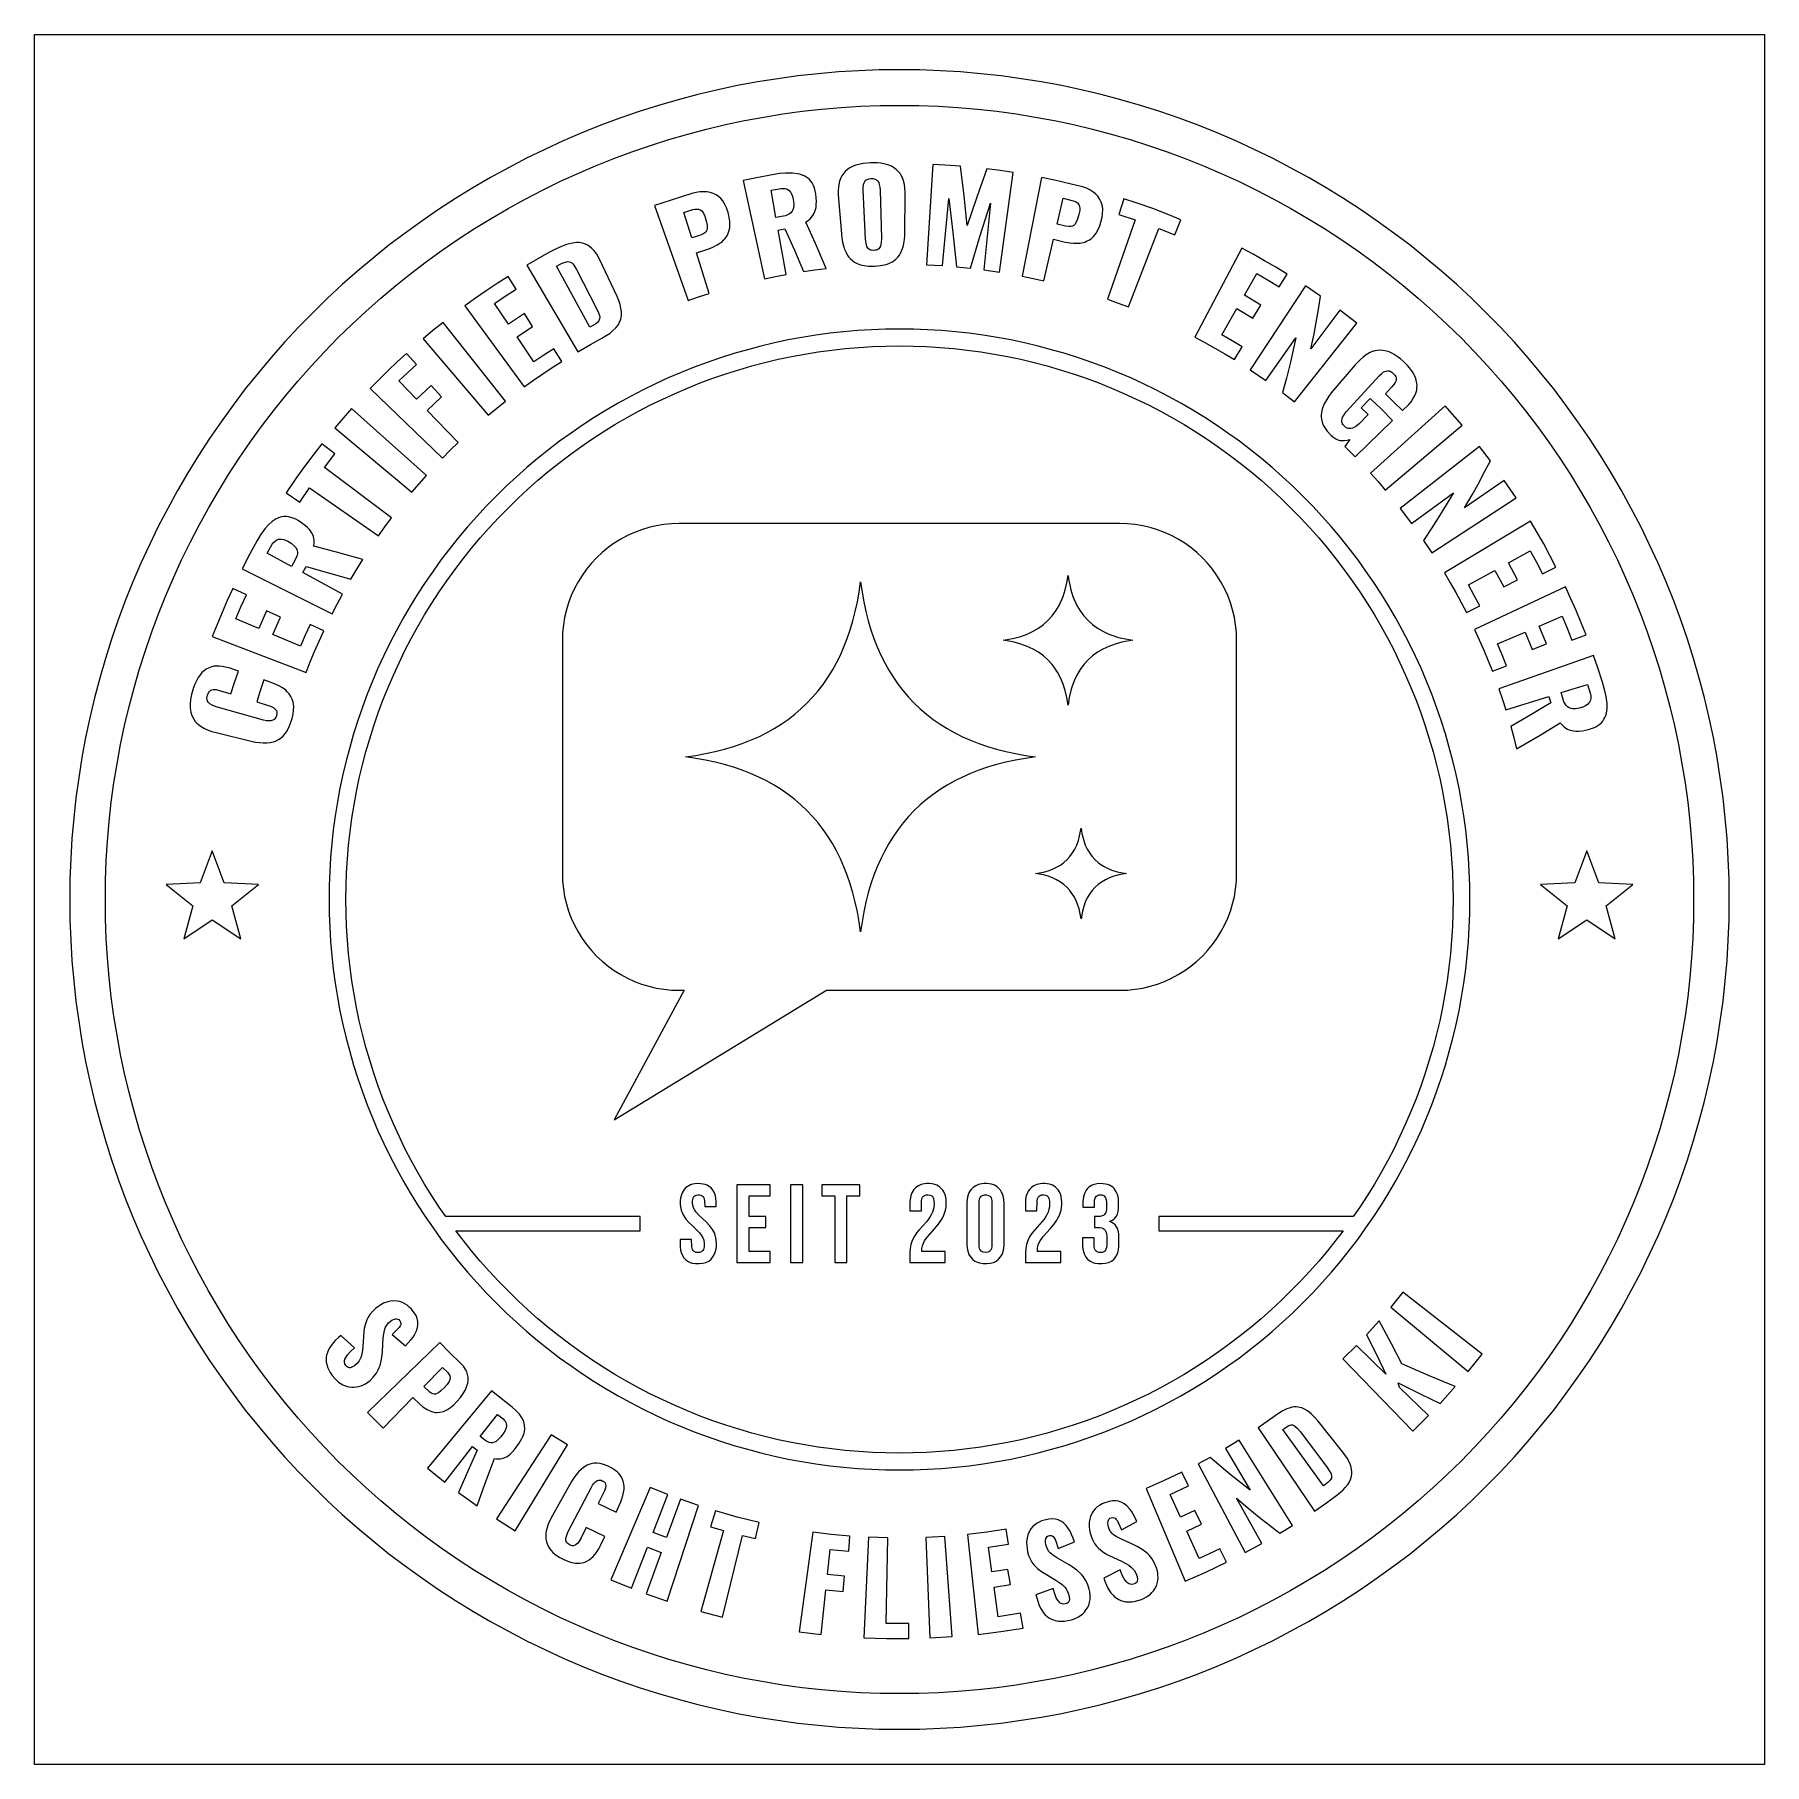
# Model space of a CAD drawing. Header units: millimetres. Extents: x 0 to 272, y 0 to 272.
import ezdxf

# ---------------------------------------------------------------- set-up
doc = ezdxf.new("R2010")
doc.units = ezdxf.units.MM

msp = doc.modelspace()

# ---------------------------------------------------------------- linework, layer by layer
at = {"layer": 'ENTGITTERRAHMEN'}
msp.add_lwpolyline([(0.5, 271.5), (271.5, 271.5), (271.5, 0.5), (0.5, 0.5)], close=True, dxfattribs=at)
at = {"layer": 'MOTIV'}
for points in [[(259.439, 176.779), (258.401, 179.796), (257.289, 182.786), (256.104, 185.749), (254.847, 188.681), (253.519, 191.582), (252.119, 194.449), (250.65, 197.282), (249.111, 200.077), (247.505, 202.833), (245.831, 205.55), (244.091, 208.224), (242.286, 210.855), (240.417, 213.441), (238.485, 215.98), (236.491, 218.471), (234.437, 220.912), (232.324, 223.303), (230.152, 225.64), (227.924, 227.924), (225.64, 230.152), (223.303, 232.324), (220.912, 234.437), (218.471, 236.491), (215.98, 238.485), (213.441, 240.417), (210.855, 242.286), (208.224, 244.091), (205.55, 245.831), (202.833, 247.505), (200.077, 249.111), (197.282, 250.65), (194.449, 252.119), (191.582, 253.519), (188.681, 254.847), (185.749, 256.104), (182.786, 257.289), (179.796, 258.401), (176.779, 259.439), (173.737, 260.402), (170.673, 261.291), (167.587, 262.104), (164.483, 262.841), (161.362, 263.502), (158.225, 264.086), (155.075, 264.593), (151.913, 265.022), (148.742, 265.374), (145.563, 265.648), (142.379, 265.843), (139.19, 265.961), (136, 266), (132.81, 265.961), (129.621, 265.843), (126.437, 265.648), (123.258, 265.374), (120.087, 265.022), (116.925, 264.593), (113.775, 264.086), (110.638, 263.502), (107.517, 262.841), (104.413, 262.104), (101.327, 261.291), (98.263, 260.402), (95.221, 259.439), (92.204, 258.401), (89.214, 257.289), (86.251, 256.104), (83.319, 254.847), (80.418, 253.519), (77.551, 252.119), (74.718, 250.65), (71.923, 249.111), (69.167, 247.505), (66.45, 245.831), (63.776, 244.091), (61.145, 242.286), (58.559, 240.417), (56.02, 238.485), (53.529, 236.491), (51.088, 234.437), (48.697, 232.324), (46.36, 230.152), (44.076, 227.924), (41.848, 225.64), (39.676, 223.303), (37.563, 220.912), (35.509, 218.471), (33.515, 215.98), (31.583, 213.441), (29.714, 210.855), (27.909, 208.224), (26.169, 205.55), (24.495, 202.833), (22.889, 200.077), (21.35, 197.282), (19.881, 194.449), (18.481, 191.582), (17.153, 188.681), (15.896, 185.749), (14.711, 182.786), (13.599, 179.796), (12.561, 176.779), (11.598, 173.737), (10.709, 170.673), (9.896, 167.587), (9.159, 164.483), (8.498, 161.362), (7.914, 158.225), (7.407, 155.075), (6.978, 151.913), (6.626, 148.742), (6.352, 145.563), (6.157, 142.379), (6.039, 139.19), (6, 136), (6.039, 132.81), (6.157, 129.621), (6.352, 126.437), (6.626, 123.258), (6.978, 120.087), (7.407, 116.925), (7.914, 113.775), (8.498, 110.638), (9.159, 107.517), (9.896, 104.413), (10.709, 101.327), (11.598, 98.263), (12.561, 95.221), (13.599, 92.204), (14.711, 89.214), (15.896, 86.251), (17.153, 83.319), (18.481, 80.418), (19.881, 77.551), (21.35, 74.718), (22.889, 71.923), (24.495, 69.167), (26.169, 66.45), (27.909, 63.776), (29.714, 61.145), (31.583, 58.559), (33.515, 56.02), (35.509, 53.529), (37.563, 51.088), (39.676, 48.697), (41.848, 46.36), (44.076, 44.076), (46.36, 41.848), (48.697, 39.676), (51.088, 37.563), (53.529, 35.509), (56.02, 33.515), (58.559, 31.583), (61.145, 29.714), (63.776, 27.909), (66.45, 26.169), (69.167, 24.495), (71.923, 22.889), (74.718, 21.35), (77.551, 19.881), (80.418, 18.481), (83.319, 17.153), (86.251, 15.896), (89.214, 14.711), (92.204, 13.599), (95.221, 12.561), (98.263, 11.598), (101.327, 10.709), (104.413, 9.896), (107.517, 9.159), (110.638, 8.498), (113.775, 7.914), (116.925, 7.407), (120.087, 6.978), (123.258, 6.626), (126.437, 6.352), (129.621, 6.157), (132.81, 6.039), (136, 6), (139.19, 6.039), (142.379, 6.157), (145.563, 6.352), (148.742, 6.626), (151.913, 6.978), (155.075, 7.407), (158.225, 7.914), (161.362, 8.498), (164.483, 9.159), (167.587, 9.896), (170.673, 10.709), (173.737, 11.598), (176.779, 12.561), (179.796, 13.599), (182.786, 14.711), (185.749, 15.896), (188.681, 17.153), (191.582, 18.481), (194.449, 19.881), (197.282, 21.35), (200.077, 22.889), (202.833, 24.495), (205.55, 26.169), (208.224, 27.909), (210.855, 29.714), (213.441, 31.583), (215.98, 33.515), (218.471, 35.509), (220.912, 37.563), (223.303, 39.676), (225.64, 41.848), (227.924, 44.076), (230.152, 46.36), (232.324, 48.697), (234.437, 51.088), (236.491, 53.529), (238.485, 56.02), (240.417, 58.559), (242.286, 61.145), (244.091, 63.776), (245.831, 66.45), (247.505, 69.167), (249.111, 71.923), (250.65, 74.718), (252.119, 77.551), (253.519, 80.418), (254.847, 83.319), (256.104, 86.251), (257.289, 89.214), (258.401, 92.204), (259.439, 95.221), (260.402, 98.263), (261.291, 101.327), (262.104, 104.413), (262.841, 107.517), (263.502, 110.638), (264.086, 113.775), (264.593, 116.925), (265.022, 120.087), (265.374, 123.258), (265.648, 126.437), (265.843, 129.621), (265.961, 132.81), (266, 136), (265.961, 139.19), (265.843, 142.379), (265.648, 145.563), (265.374, 148.742), (265.022, 151.913), (264.593, 155.075), (264.086, 158.225), (263.502, 161.362), (262.841, 164.483), (262.104, 167.587), (261.291, 170.673), (260.402, 173.737)], [(254.135, 96.974), (253.141, 94.086), (252.077, 91.224), (250.944, 88.389), (249.741, 85.582), (248.469, 82.806), (247.13, 80.062), (245.723, 77.352), (244.251, 74.677), (242.714, 72.038), (241.112, 69.439), (239.447, 66.879), (237.719, 64.361), (235.93, 61.887), (234.081, 59.457), (232.173, 57.073), (230.207, 54.736), (228.185, 52.449), (226.107, 50.211), (223.974, 48.026), (221.789, 45.893), (219.551, 43.815), (217.264, 41.793), (214.927, 39.827), (212.543, 37.919), (210.113, 36.07), (207.639, 34.281), (205.121, 32.553), (202.561, 30.888), (199.962, 29.286), (197.323, 27.749), (194.648, 26.277), (191.938, 24.87), (189.194, 23.531), (186.418, 22.259), (183.611, 21.056), (180.776, 19.923), (177.914, 18.859), (175.026, 17.865), (172.115, 16.943), (169.183, 16.093), (166.23, 15.314), (163.259, 14.609), (160.272, 13.977), (157.27, 13.418), (154.255, 12.933), (151.23, 12.522), (148.195, 12.185), (145.152, 11.923), (142.105, 11.736), (139.053, 11.623), (136, 11.586), (132.947, 11.623), (129.895, 11.736), (126.848, 11.923), (123.805, 12.185), (120.77, 12.522), (117.745, 12.933), (114.73, 13.418), (111.728, 13.977), (108.741, 14.609), (105.77, 15.314), (102.817, 16.093), (99.885, 16.943), (96.974, 17.865), (94.086, 18.859), (91.224, 19.923), (88.389, 21.056), (85.582, 22.259), (82.806, 23.531), (80.062, 24.87), (77.352, 26.277), (74.677, 27.749), (72.038, 29.286), (69.439, 30.888), (66.879, 32.553), (64.361, 34.281), (61.887, 36.07), (59.457, 37.919), (57.073, 39.827), (54.736, 41.793), (52.449, 43.815), (50.211, 45.893), (48.026, 48.026), (45.893, 50.211), (43.815, 52.449), (41.793, 54.736), (39.827, 57.073), (37.919, 59.457), (36.07, 61.887), (34.281, 64.361), (32.553, 66.879), (30.888, 69.439), (29.286, 72.038), (27.749, 74.677), (26.277, 77.352), (24.87, 80.062), (23.531, 82.806), (22.259, 85.582), (21.056, 88.389), (19.923, 91.224), (18.859, 94.086), (17.865, 96.974), (16.943, 99.885), (16.093, 102.817), (15.314, 105.77), (14.609, 108.741), (13.977, 111.728), (13.418, 114.73), (12.933, 117.745), (12.522, 120.77), (12.185, 123.805), (11.923, 126.848), (11.736, 129.895), (11.623, 132.947), (11.586, 136), (11.623, 139.053), (11.736, 142.105), (11.923, 145.152), (12.185, 148.195), (12.522, 151.23), (12.933, 154.255), (13.418, 157.27), (13.977, 160.272), (14.609, 163.259), (15.314, 166.23), (16.093, 169.183), (16.943, 172.115), (17.865, 175.026), (18.859, 177.914), (19.923, 180.776), (21.056, 183.611), (22.259, 186.418), (23.531, 189.194), (24.87, 191.938), (26.277, 194.648), (27.749, 197.323), (29.286, 199.962), (30.888, 202.561), (32.553, 205.121), (34.281, 207.639), (36.07, 210.113), (37.919, 212.543), (39.827, 214.927), (41.793, 217.264), (43.815, 219.551), (45.893, 221.789), (48.026, 223.974), (50.211, 226.107), (52.449, 228.185), (54.736, 230.207), (57.073, 232.173), (59.457, 234.081), (61.887, 235.93), (64.361, 237.719), (66.879, 239.447), (69.439, 241.112), (72.038, 242.714), (74.677, 244.251), (77.352, 245.723), (80.062, 247.13), (82.806, 248.469), (85.582, 249.741), (88.389, 250.944), (91.224, 252.077), (94.086, 253.141), (96.974, 254.135), (99.885, 255.057), (102.817, 255.907), (105.77, 256.686), (108.741, 257.391), (111.728, 258.023), (114.73, 258.582), (117.745, 259.067), (120.77, 259.478), (123.805, 259.815), (126.848, 260.077), (129.895, 260.264), (132.947, 260.377), (136, 260.414), (139.053, 260.377), (142.105, 260.264), (145.152, 260.077), (148.195, 259.815), (151.23, 259.478), (154.255, 259.067), (157.27, 258.582), (160.272, 258.023), (163.259, 257.391), (166.23, 256.686), (169.183, 255.907), (172.115, 255.057), (175.026, 254.135), (177.914, 253.141), (180.776, 252.077), (183.611, 250.944), (186.418, 249.741), (189.194, 248.469), (191.938, 247.13), (194.648, 245.723), (197.323, 244.251), (199.962, 242.714), (202.561, 241.112), (205.121, 239.447), (207.639, 237.719), (210.113, 235.93), (212.543, 234.081), (214.927, 232.173), (217.264, 230.207), (219.551, 228.185), (221.789, 226.107), (223.974, 223.974), (226.107, 221.789), (228.185, 219.551), (230.207, 217.264), (232.173, 214.927), (234.081, 212.543), (235.93, 210.113), (237.719, 207.639), (239.447, 205.121), (241.112, 202.561), (242.714, 199.962), (244.251, 197.323), (245.723, 194.648), (247.13, 191.938), (248.469, 189.194), (249.741, 186.418), (250.944, 183.611), (252.077, 180.776), (253.141, 177.914), (254.135, 175.026), (255.057, 172.115), (255.907, 169.183), (256.686, 166.23), (257.391, 163.259), (258.023, 160.272), (258.582, 157.27), (259.067, 154.255), (259.478, 151.23), (259.815, 148.195), (260.077, 145.152), (260.264, 142.105), (260.377, 139.053), (260.414, 136), (260.377, 132.947), (260.264, 129.895), (260.077, 126.848), (259.815, 123.805), (259.478, 120.77), (259.067, 117.745), (258.582, 114.73), (258.023, 111.728), (257.391, 108.741), (256.686, 105.77), (255.907, 102.817), (255.057, 99.885)], [(118.264, 233.938), (117.007, 240.88), (118.052, 241.064), (119.529, 237.734), (120.947, 234.386), (122.727, 234.642), (124.511, 234.866), (122.836, 238.794), (121.327, 242.14), (121.74, 242.425), (122.007, 242.651), (122.237, 242.889), (122.431, 243.139), (122.59, 243.401), (122.759, 243.775), (122.853, 244.073), (122.92, 244.386), (122.968, 244.828), (122.98, 245.424), (122.955, 245.936), (122.884, 246.571), (122.752, 247.211), (122.63, 247.595), (122.482, 247.945), (122.307, 248.261), (122.105, 248.542), (121.876, 248.789), (121.622, 249.006), (121.346, 249.197), (121.049, 249.361), (120.729, 249.499), (120.388, 249.611), (120.025, 249.696), (119.236, 249.788), (118.146, 249.794), (117.194, 249.713), (115.816, 249.493), (113.35, 249.026), (111.507, 248.641), (114.852, 233.259), (116.555, 233.613)], [(135.172, 236.105), (135.434, 236.318), (135.781, 236.678), (135.984, 236.944), (136.163, 237.233), (136.387, 237.707), (136.565, 238.227), (136.702, 238.787), (136.799, 239.389), (136.854, 240.032), (136.909, 246.79), (136.861, 247.438), (136.766, 248.041), (136.622, 248.601), (136.5, 248.949), (136.273, 249.433), (136.086, 249.728), (135.752, 250.129), (135.494, 250.368), (135.052, 250.685), (134.721, 250.868), (134.164, 251.095), (133.747, 251.212), (133.056, 251.337), (132.55, 251.386), (131.435, 251.397), (130.336, 251.298), (129.841, 251.21), (129.168, 251.032), (128.766, 250.882), (128.234, 250.612), (127.922, 250.404), (127.51, 250.054), (127.273, 249.795), (126.973, 249.369), (126.811, 249.06), (126.623, 248.56), (126.528, 248.203), (126.429, 247.635), (126.382, 247.025), (126.384, 246.375), (126.971, 239.643), (127.076, 239.006), (127.22, 238.414), (127.401, 237.866), (127.619, 237.362), (127.879, 236.907), (128.08, 236.633), (128.301, 236.383), (128.674, 236.052), (128.949, 235.86), (129.245, 235.691), (129.736, 235.485), (130.098, 235.38), (130.488, 235.301), (131.125, 235.229), (132.075, 235.22), (133.031, 235.304), (133.667, 235.426), (134.054, 235.536), (134.41, 235.669), (134.888, 235.914)], [(146.123, 246.233), (145.544, 250.878), (143.081, 251.056), (141.231, 251.155), (140.245, 235.441), (142.748, 235.302), (143.721, 245.813), (144.372, 240.473), (144.918, 235.131), (147.103, 234.91), (148.643, 240.003), (150.276, 245.076), (149.206, 234.651), (151.648, 234.294), (153.811, 249.889), (151.752, 250.192), (149.687, 250.458), (148.113, 246.032), (146.623, 241.587)], [(106.176, 230.958), (104.173, 237.336), (105.968, 237.891), (106.66, 238.155), (107.446, 238.544), (107.876, 238.809), (108.141, 239.003), (108.493, 239.327), (108.699, 239.566), (109.041, 240.098), (109.236, 240.546), (109.332, 240.872), (109.394, 241.226), (109.422, 241.608), (109.401, 242.232), (109.303, 242.919), (109.142, 243.611), (108.893, 244.352), (108.582, 245.004), (108.305, 245.434), (107.993, 245.812), (107.642, 246.135), (107.254, 246.402), (106.828, 246.612), (106.364, 246.764), (105.861, 246.857), (105.32, 246.886), (104.739, 246.852), (104.119, 246.752), (103.462, 246.586), (100.214, 245.578), (97.637, 244.703), (102.876, 229.858), (104.521, 230.422)], [(118.092, 247.37), (118.409, 247.272), (118.67, 247.112), (118.942, 246.81), (119.155, 246.425), (119.312, 245.957), (119.418, 245.358), (119.443, 244.818), (119.392, 244.343), (119.308, 244.062), (119.175, 243.813), (118.995, 243.594), (118.765, 243.407), (118.472, 243.251), (118.115, 243.127), (116.65, 242.85), (115.874, 247.134), (117.439, 247.394), (117.719, 247.405)], [(130.894, 238.325), (130.82, 238.547), (130.76, 238.85), (130.691, 239.476), (130.3, 247.112), (130.305, 247.564), (130.356, 247.993), (130.44, 248.27), (130.545, 248.467), (130.725, 248.68), (130.918, 248.812), (131.228, 248.915), (131.532, 248.95), (131.858, 248.94), (132.193, 248.862), (132.401, 248.746), (132.597, 248.548), (132.742, 248.309), (132.838, 248.032), (132.916, 247.604), (132.95, 247.15), (133.158, 239.574), (133.134, 238.944), (133.091, 238.636), (133.01, 238.356), (132.882, 238.114), (132.745, 237.949), (132.615, 237.849), (132.397, 237.752), (132.201, 237.708), (131.899, 237.685), (131.618, 237.707), (131.438, 237.753), (131.286, 237.825), (131.16, 237.923), (130.995, 238.13)], [(160.146, 239.436), (161.974, 239), (162.704, 238.875), (163.234, 238.824), (163.749, 238.809), (164.248, 238.833), (164.569, 238.879), (165.029, 238.999), (165.322, 239.113), (165.742, 239.337), (166.009, 239.521), (166.387, 239.856), (166.62, 240.129), (166.839, 240.443), (167.042, 240.798), (167.319, 241.409), (167.56, 242.112), (167.748, 242.888), (167.824, 243.441), (167.836, 244.138), (167.779, 244.631), (167.609, 245.247), (167.411, 245.674), (167.244, 245.942), (167.05, 246.197), (166.707, 246.554), (166.3, 246.878), (165.826, 247.167), (165.286, 247.421), (164.68, 247.637), (162.918, 248.086), (160.265, 248.691), (158.267, 249.102), (155.226, 233.657), (156.929, 233.306), (158.627, 232.925)], [(104.198, 244.157), (104.5, 244.13), (104.751, 244.043), (105.012, 243.871), (105.218, 243.635), (105.491, 243.069), (105.722, 242.338), (105.858, 241.65), (105.881, 241.358), (105.865, 241.097), (105.822, 240.917), (105.751, 240.752), (105.652, 240.6), (105.525, 240.463), (105.165, 240.223), (104.662, 240.028), (103.445, 239.654), (102.193, 243.641), (103.646, 244.08), (103.937, 244.137)], [(164.211, 244.576), (164.252, 244.262), (164.228, 243.92), (164.118, 243.311), (163.912, 242.601), (163.696, 242.091), (163.475, 241.765), (163.292, 241.606), (163.081, 241.493), (162.836, 241.428), (162.548, 241.413), (162.032, 241.483), (160.699, 241.802), (161.649, 245.871), (163.221, 245.479), (163.564, 245.336), (163.884, 245.118), (164.089, 244.862)], [(170.375, 243.318), (172.921, 242.469), (168.61, 230.037), (170.258, 229.45), (171.895, 228.833), (176.64, 241.105), (179.111, 240.116), (180.1, 242.504), (178.208, 243.268), (175.665, 244.234), (173.1, 245.14), (171.163, 245.779)], [(90.052, 224.339), (90.654, 224.749), (91.004, 225.023), (91.581, 225.575), (91.909, 225.998), (92.159, 226.441), (92.332, 226.905), (92.405, 227.227), (92.443, 227.558), (92.437, 228.076), (92.363, 228.626), (92.226, 229.212), (92.024, 229.833), (91.758, 230.49), (89.016, 236.328), (88.559, 237.101), (88.195, 237.593), (87.811, 238.009), (87.407, 238.349), (87.116, 238.532), (86.807, 238.679), (86.478, 238.79), (86.131, 238.865), (85.764, 238.904), (85.379, 238.905), (84.761, 238.837), (84.313, 238.742), (83.836, 238.607), (83.068, 238.328), (82.237, 237.956), (81.068, 237.343), (79.338, 236.386), (77.624, 235.399), (85.596, 221.825), (87.592, 222.966), (89.357, 223.929)], [(84.274, 235.926), (84.44, 235.873), (84.641, 235.756), (84.821, 235.584), (84.995, 235.361), (85.399, 234.684), (88.529, 228.579), (88.833, 227.922), (88.981, 227.5), (89.028, 227.246), (89.009, 226.948), (88.902, 226.672), (88.739, 226.458), (88.419, 226.19), (88.07, 225.972), (87.479, 225.653), (82.29, 235.242), (82.923, 235.581), (83.327, 235.768), (83.829, 235.925), (84.034, 235.947)], [(193.207, 236.076), (191.42, 237.077), (189.615, 238.046), (182.294, 224.11), (183.86, 223.269), (185.412, 222.4), (186.947, 221.503), (188.467, 220.58), (189.707, 222.578), (188.117, 223.544), (186.51, 224.481), (188.842, 228.565), (191.37, 227.076), (192.622, 229.135), (190.037, 230.658), (191.973, 234.051), (193.735, 233.024), (195.478, 231.965), (196.727, 233.981), (194.976, 235.044)], [(71.252, 231.371), (69.567, 230.205), (67.904, 229.01), (77.203, 216.308), (78.648, 217.346), (80.11, 218.358), (81.59, 219.343), (83.088, 220.302), (81.838, 222.294), (80.271, 221.29), (78.724, 220.259), (76.08, 224.148), (78.529, 225.765), (77.229, 227.794), (74.725, 226.141), (72.529, 229.372), (74.225, 230.503), (75.942, 231.603), (74.681, 233.611), (72.956, 232.506)], [(199.627, 232.123), (190.938, 218.996), (193.392, 217.318), (198.099, 223.987), (197.179, 219.959), (196.606, 217.679), (195.997, 215.415), (197.857, 213.976), (207.64, 226.309), (205.001, 228.341), (200.464, 222.269), (200.942, 224.609), (201.276, 226.375), (201.688, 228.743), (201.972, 230.529)], [(220.864, 164.035), (220.151, 166.11), (219.386, 168.166), (218.572, 170.202), (217.707, 172.218), (216.794, 174.213), (215.832, 176.184), (214.822, 178.131), (213.764, 180.053), (212.659, 181.948), (211.509, 183.815), (210.313, 185.654), (209.072, 187.463), (207.787, 189.241), (206.458, 190.986), (205.088, 192.699), (203.676, 194.377), (202.223, 196.021), (200.73, 197.628), (199.198, 199.198), (197.628, 200.73), (196.021, 202.223), (194.377, 203.676), (192.699, 205.088), (190.986, 206.458), (189.241, 207.787), (187.463, 209.072), (185.654, 210.313), (183.815, 211.509), (181.948, 212.659), (180.053, 213.764), (178.131, 214.822), (176.184, 215.832), (174.213, 216.794), (172.218, 217.707), (170.202, 218.572), (168.166, 219.386), (166.11, 220.151), (164.035, 220.864), (161.944, 221.527), (159.837, 222.137), (157.716, 222.697), (155.582, 223.203), (153.436, 223.658), (151.28, 224.059), (149.114, 224.408), (146.94, 224.703), (144.76, 224.945), (142.575, 225.133), (140.385, 225.267), (138.193, 225.348), (136, 225.375), (133.807, 225.348), (131.615, 225.267), (129.425, 225.133), (127.24, 224.945), (125.06, 224.703), (122.886, 224.408), (120.72, 224.059), (118.564, 223.658), (116.418, 223.203), (114.284, 222.697), (112.163, 222.137), (110.056, 221.527), (107.965, 220.864), (105.89, 220.151), (103.834, 219.386), (101.798, 218.572), (99.782, 217.707), (97.787, 216.794), (95.816, 215.832), (93.869, 214.822), (91.947, 213.764), (90.052, 212.659), (88.185, 211.509), (86.346, 210.313), (84.537, 209.072), (82.759, 207.787), (81.014, 206.458), (79.301, 205.088), (77.623, 203.676), (75.979, 202.223), (74.372, 200.73), (72.802, 199.198), (71.27, 197.628), (69.777, 196.021), (68.324, 194.377), (66.912, 192.699), (65.542, 190.986), (64.213, 189.241), (62.928, 187.463), (61.687, 185.654), (60.491, 183.815), (59.341, 181.948), (58.236, 180.053), (57.178, 178.131), (56.168, 176.184), (55.206, 174.213), (54.293, 172.218), (53.428, 170.202), (52.614, 168.166), (51.849, 166.11), (51.136, 164.035), (50.473, 161.944), (49.863, 159.837), (49.303, 157.716), (48.797, 155.582), (48.342, 153.436), (47.941, 151.28), (47.592, 149.114), (47.297, 146.94), (47.055, 144.76), (46.867, 142.575), (46.733, 140.385), (46.652, 138.193), (46.625, 136), (46.652, 133.807), (46.733, 131.615), (46.867, 129.425), (47.055, 127.24), (47.297, 125.06), (47.592, 122.886), (47.941, 120.72), (48.342, 118.564), (48.797, 116.418), (49.303, 114.284), (49.863, 112.163), (50.473, 110.056), (51.136, 107.965), (51.849, 105.89), (52.614, 103.834), (53.428, 101.798), (54.293, 99.782), (55.206, 97.787), (56.168, 95.816), (57.178, 93.869), (58.236, 91.947), (59.341, 90.052), (60.491, 88.185), (61.687, 86.346), (62.928, 84.537), (64.213, 82.759), (65.542, 81.014), (66.912, 79.301), (68.324, 77.623), (69.777, 75.979), (71.27, 74.372), (72.802, 72.802), (74.372, 71.27), (75.979, 69.777), (77.623, 68.324), (79.301, 66.912), (81.014, 65.542), (82.759, 64.213), (84.537, 62.928), (86.346, 61.687), (88.185, 60.491), (90.052, 59.341), (91.947, 58.236), (93.869, 57.178), (95.816, 56.168), (97.787, 55.206), (99.782, 54.293), (101.798, 53.428), (103.834, 52.614), (105.89, 51.849), (107.965, 51.136), (110.056, 50.473), (112.163, 49.863), (114.284, 49.303), (116.418, 48.797), (118.564, 48.342), (120.72, 47.941), (122.886, 47.592), (125.06, 47.297), (127.24, 47.055), (129.425, 46.867), (131.615, 46.733), (133.807, 46.652), (136, 46.625), (138.193, 46.652), (140.385, 46.733), (142.575, 46.867), (144.76, 47.055), (146.94, 47.297), (149.114, 47.592), (151.28, 47.941), (153.436, 48.342), (155.582, 48.797), (157.716, 49.303), (159.837, 49.863), (161.944, 50.473), (164.035, 51.136), (166.11, 51.849), (168.166, 52.614), (170.202, 53.428), (172.218, 54.293), (174.213, 55.206), (176.184, 56.168), (178.131, 57.178), (180.053, 58.236), (181.948, 59.341), (183.815, 60.491), (185.654, 61.687), (187.463, 62.928), (189.241, 64.213), (190.986, 65.542), (192.699, 66.912), (194.377, 68.324), (196.021, 69.777), (197.628, 71.27), (199.198, 72.802), (200.73, 74.372), (202.223, 75.979), (203.676, 77.623), (205.088, 79.301), (206.458, 81.014), (207.787, 82.759), (209.072, 84.537), (210.313, 86.346), (211.509, 88.185), (212.659, 90.052), (213.764, 91.947), (214.822, 93.869), (215.832, 95.816), (216.794, 97.787), (217.707, 99.782), (218.572, 101.798), (219.386, 103.834), (220.151, 105.89), (220.864, 107.965), (221.527, 110.056), (222.137, 112.163), (222.697, 114.284), (223.203, 116.418), (223.658, 118.564), (224.059, 120.72), (224.408, 122.886), (224.703, 125.06), (224.945, 127.24), (225.133, 129.425), (225.267, 131.615), (225.348, 133.807), (225.375, 136), (225.348, 138.193), (225.267, 140.385), (225.133, 142.575), (224.945, 144.76), (224.703, 146.94), (224.408, 149.114), (224.059, 151.28), (223.658, 153.436), (223.203, 155.582), (222.697, 157.716), (222.137, 159.837), (221.527, 161.944)], [(62.914, 225.143), (61.368, 223.852), (71.56, 211.855), (72.895, 212.969), (74.25, 214.06), (64.483, 226.406)], [(58.527, 97.003), (57.593, 98.916), (56.707, 100.852), (55.868, 102.808), (55.077, 104.785), (54.336, 106.78), (53.643, 108.793), (53, 110.822), (52.407, 112.867), (51.865, 114.925), (51.373, 116.996), (50.932, 119.079), (50.543, 121.172), (50.204, 123.273), (49.918, 125.383), (49.683, 127.499), (49.501, 129.619), (49.37, 131.744), (49.292, 133.871), (49.266, 136), (49.292, 138.129), (49.37, 140.256), (49.501, 142.381), (49.683, 144.501), (49.918, 146.617), (50.204, 148.727), (50.543, 150.828), (50.932, 152.921), (51.373, 155.004), (51.865, 157.075), (52.407, 159.133), (53, 161.178), (53.643, 163.207), (54.336, 165.22), (55.077, 167.215), (55.868, 169.192), (56.707, 171.148), (57.593, 173.084), (58.527, 174.997), (59.507, 176.886), (60.534, 178.751), (61.605, 180.59), (62.722, 182.403), (63.883, 184.187), (65.087, 185.942), (66.334, 187.668), (67.623, 189.362), (68.953, 191.024), (70.324, 192.653), (71.734, 194.247), (73.183, 195.807), (74.67, 197.33), (76.193, 198.817), (77.753, 200.266), (79.347, 201.676), (80.976, 203.047), (82.638, 204.377), (84.332, 205.666), (86.058, 206.913), (87.813, 208.117), (89.597, 209.278), (91.41, 210.395), (93.249, 211.466), (95.114, 212.493), (97.003, 213.473), (98.916, 214.407), (100.852, 215.293), (102.808, 216.132), (104.785, 216.923), (106.78, 217.664), (108.793, 218.357), (110.822, 219), (112.867, 219.593), (114.925, 220.135), (116.996, 220.627), (119.079, 221.068), (121.172, 221.457), (123.273, 221.796), (125.383, 222.082), (127.499, 222.317), (129.619, 222.499), (131.744, 222.63), (133.871, 222.708), (136, 222.734), (138.129, 222.708), (140.256, 222.63), (142.381, 222.499), (144.501, 222.317), (146.617, 222.082), (148.727, 221.796), (150.828, 221.457), (152.921, 221.068), (155.004, 220.627), (157.075, 220.135), (159.133, 219.593), (161.178, 219), (163.207, 218.357), (165.22, 217.664), (167.215, 216.923), (169.192, 216.132), (171.148, 215.293), (173.084, 214.407), (174.997, 213.473), (176.886, 212.493), (178.751, 211.466), (180.59, 210.395), (182.403, 209.278), (184.187, 208.117), (185.942, 206.913), (187.668, 205.666), (189.362, 204.377), (191.024, 203.047), (192.653, 201.676), (194.247, 200.266), (195.807, 198.817), (197.33, 197.33), (198.817, 195.807), (200.266, 194.247), (201.676, 192.653), (203.047, 191.024), (204.377, 189.362), (205.666, 187.668), (206.913, 185.942), (208.117, 184.187), (209.278, 182.403), (210.395, 180.59), (211.466, 178.751), (212.493, 176.886), (213.473, 174.997), (214.407, 173.084), (215.293, 171.148), (216.132, 169.192), (216.923, 167.215), (217.664, 165.22), (218.357, 163.207), (219, 161.178), (219.593, 159.133), (220.135, 157.075), (220.627, 155.004), (221.068, 152.921), (221.457, 150.828), (221.796, 148.727), (222.082, 146.617), (222.317, 144.501), (222.499, 142.381), (222.63, 140.256), (222.708, 138.129), (222.734, 136), (222.708, 133.871), (222.63, 131.744), (222.499, 129.619), (222.317, 127.499), (222.082, 125.383), (221.796, 123.273), (221.457, 121.172), (221.068, 119.079), (220.627, 116.996), (220.135, 114.925), (219.593, 112.867), (219, 110.822), (218.357, 108.793), (217.664, 106.78), (216.923, 104.785), (216.132, 102.808), (215.293, 100.852), (214.407, 98.916), (213.473, 97.003), (212.493, 95.114), (211.466, 93.249), (210.395, 91.41), (209.278, 89.597), (208.117, 87.813), (207.094, 86.322), (176.625, 86.336), (176.625, 84.102), (205.49, 84.102), (204.377, 82.638), (203.047, 80.976), (201.676, 79.347), (200.266, 77.753), (198.817, 76.193), (197.33, 74.67), (195.807, 73.183), (194.247, 71.734), (192.653, 70.324), (191.024, 68.953), (189.362, 67.623), (187.668, 66.334), (185.942, 65.087), (184.187, 63.883), (182.403, 62.722), (180.59, 61.605), (178.751, 60.534), (176.886, 59.507), (174.997, 58.527), (173.084, 57.593), (171.148, 56.707), (169.192, 55.868), (167.215, 55.077), (165.22, 54.336), (163.207, 53.643), (161.178, 53), (159.133, 52.407), (157.075, 51.865), (155.004, 51.373), (152.921, 50.932), (150.828, 50.543), (148.727, 50.204), (146.617, 49.918), (144.501, 49.683), (142.381, 49.501), (140.256, 49.37), (138.129, 49.292), (136, 49.266), (133.871, 49.292), (131.744, 49.37), (129.619, 49.501), (127.499, 49.683), (125.383, 49.918), (123.273, 50.204), (121.172, 50.543), (119.079, 50.932), (116.996, 51.373), (114.925, 51.865), (112.867, 52.407), (110.822, 53), (108.793, 53.643), (106.78, 54.336), (104.785, 55.077), (102.808, 55.868), (100.852, 56.707), (98.916, 57.593), (97.003, 58.527), (95.114, 59.507), (93.249, 60.534), (91.41, 61.605), (89.597, 62.722), (87.813, 63.883), (86.058, 65.087), (84.332, 66.334), (82.638, 67.623), (80.976, 68.953), (79.347, 70.324), (77.753, 71.734), (76.193, 73.183), (74.67, 74.67), (73.183, 76.193), (71.734, 77.753), (70.324, 79.347), (68.953, 80.976), (67.623, 82.638), (66.51, 84.102), (95.375, 84.102), (95.375, 86.336), (64.906, 86.336), (63.883, 87.813), (62.722, 89.597), (61.605, 91.41), (60.534, 93.249), (59.507, 95.114)], [(55.866, 218.864), (54.462, 217.483), (53.081, 216.078), (64.405, 205.142), (65.624, 206.383), (66.865, 207.602), (62.005, 212.635), (64.266, 214.755), (62.63, 216.551), (60.318, 214.383), (57.564, 217.235), (58.931, 218.533), (60.319, 219.808), (58.743, 221.553), (57.293, 220.221)], [(205.318, 207.888), (205.732, 207.887), (206.137, 207.943), (206.534, 208.058), (205.762, 206.992), (207.379, 205.365), (213.232, 211.054), (211.498, 212.799), (209.724, 214.503), (208.327, 213.016), (209.417, 211.977), (208.029, 210.544), (207.758, 210.304), (207.417, 210.057), (207.182, 209.924), (206.946, 209.83), (206.709, 209.778), (206.471, 209.766), (206.293, 209.794), (206.117, 209.857), (205.942, 209.955), (205.709, 210.142), (205.516, 210.354), (205.411, 210.517), (205.34, 210.684), (205.302, 210.854), (205.3, 211.084), (205.339, 211.316), (205.418, 211.549), (205.537, 211.784), (205.763, 212.13), (206.035, 212.468), (211.15, 218.048), (211.542, 218.412), (211.85, 218.642), (212.178, 218.788), (212.467, 218.84), (212.709, 218.818), (212.896, 218.751), (213.152, 218.596), (213.412, 218.369), (213.617, 218.133), (213.751, 217.903), (213.814, 217.68), (213.814, 217.463), (213.786, 217.303), (213.712, 217.092), (213.449, 216.677), (213.102, 216.262), (212.116, 215.233), (213.459, 213.921), (214.778, 212.587), (215.774, 213.568), (216.135, 213.991), (216.442, 214.424), (216.694, 214.866), (216.891, 215.319), (217.024, 215.785), (217.072, 216.103), (217.082, 216.593), (217.018, 217.098), (216.88, 217.618), (216.741, 217.972), (216.451, 218.518), (216.204, 218.891), (215.913, 219.271), (215.578, 219.657), (214.993, 220.246), (214.563, 220.628), (214.139, 220.964), (213.515, 221.382), (213.108, 221.602), (212.708, 221.777), (212.316, 221.907), (211.743, 222.019), (211.37, 222.047), (210.824, 222.019), (210.468, 221.953), (209.949, 221.787), (209.613, 221.63), (209.117, 221.337), (208.629, 220.982), (208.15, 220.567), (207.834, 220.257), (207.366, 219.742), (203.65, 215.368), (203.261, 214.844), (202.924, 214.322), (202.553, 213.63), (202.333, 213.115), (202.18, 212.605), (202.116, 212.268), (202.083, 211.935), (202.081, 211.604), (202.11, 211.275), (202.21, 210.787), (202.393, 210.304), (202.662, 209.825), (203.016, 209.348), (203.622, 208.714), (204.05, 208.363), (204.369, 208.163), (204.686, 208.018), (205.003, 207.928)], [(47.517, 209.884), (59.601, 199.794), (60.727, 201.119), (61.877, 202.424), (50.153, 212.93), (48.822, 211.418)], [(221.485, 213.332), (209.811, 202.771), (210.967, 201.471), (212.099, 200.151), (224.136, 210.297)], [(39.921, 199.692), (42.075, 198.264), (43.585, 200.484), (54.375, 192.955), (55.389, 194.38), (56.427, 195.788), (45.908, 203.691), (47.532, 205.801), (45.503, 207.402), (44.253, 205.789), (42.632, 203.605), (41.45, 201.942)], [(227.727, 203.1), (228.563, 204.703), (226.845, 206.959), (214.438, 197.269), (216.234, 194.899), (222.814, 199.729), (220.663, 196.201), (219.396, 194.221), (218.1, 192.267), (219.407, 190.312), (232.598, 198.902), (230.741, 201.667), (224.511, 197.349), (225.708, 199.417), (226.585, 200.985)], [(42.525, 187.216), (43.04, 188.144), (46.558, 187.198), (50.052, 186.194), (50.973, 187.738), (51.921, 189.266), (47.815, 190.435), (44.264, 191.368), (44.303, 191.867), (44.294, 192.217), (44.254, 192.546), (44.182, 192.854), (44.078, 193.143), (43.894, 193.509), (43.722, 193.769), (43.52, 194.018), (43.207, 194.333), (42.751, 194.718), (42.337, 195.021), (41.799, 195.365), (41.409, 195.575), (41.03, 195.743), (40.66, 195.87), (40.3, 195.953), (39.949, 195.995), (39.608, 195.993), (39.276, 195.95), (38.951, 195.873), (38.632, 195.762), (38.321, 195.617), (38.016, 195.439), (37.718, 195.227), (37.144, 194.703), (36.587, 194.067), (35.91, 193.126), (35.386, 192.257), (34.185, 190.053), (33.033, 187.824), (47.094, 180.747), (47.89, 182.294), (48.712, 183.826)], [(236.92, 191.706), (235.914, 193.491), (234.877, 195.257), (221.374, 187.164), (222.274, 185.631), (223.147, 184.082), (223.992, 182.517), (224.809, 180.938), (226.908, 181.999), (226.053, 183.651), (225.168, 185.287), (229.284, 187.563), (230.668, 184.975), (232.808, 186.082), (231.393, 188.728), (234.812, 190.618), (235.782, 188.825), (236.72, 187.014), (238.835, 188.085), (237.894, 189.904)], [(38.439, 192.327), (38.728, 192.43), (39.133, 192.451), (39.567, 192.375), (40.149, 192.144), (40.718, 191.803), (41.178, 191.42), (41.381, 191.19), (41.499, 191.007), (41.587, 190.814), (41.645, 190.611), (41.672, 190.397), (41.668, 190.172), (41.627, 189.931), (41.549, 189.673), (41.284, 189.105), (40.77, 188.178), (36.952, 190.27), (37.734, 191.65), (37.901, 191.875), (38.164, 192.143)], [(87.724, 188.679), (86.965, 187.754), (86.268, 186.782), (85.637, 185.766), (85.073, 184.711), (84.579, 183.621), (84.158, 182.501), (83.81, 181.357), (83.539, 180.191), (83.344, 179.011), (83.227, 177.821), (83.188, 176.625), (83.188, 140.062), (83.227, 138.867), (83.344, 137.676), (83.539, 136.496), (83.81, 135.331), (84.158, 134.186), (84.579, 133.067), (85.073, 131.977), (85.637, 130.922), (86.268, 129.906), (86.965, 128.934), (87.724, 128.009), (88.542, 127.136), (89.415, 126.318), (90.34, 125.559), (91.312, 124.862), (92.328, 124.23), (93.383, 123.667), (94.473, 123.173), (95.592, 122.751), (96.737, 122.404), (97.902, 122.133), (99.083, 121.938), (100.273, 121.82), (101.469, 121.781), (102.25, 121.781), (91.312, 101.469), (124.551, 121.781), (170.531, 121.781), (171.727, 121.82), (172.917, 121.938), (174.098, 122.133), (175.263, 122.404), (176.408, 122.751), (177.527, 123.173), (178.617, 123.667), (179.672, 124.23), (180.688, 124.862), (181.66, 125.559), (182.585, 126.318), (183.458, 127.136), (184.276, 128.009), (185.035, 128.934), (185.732, 129.906), (186.363, 130.922), (186.927, 131.977), (187.421, 133.067), (187.842, 134.186), (188.19, 135.331), (188.461, 136.496), (188.656, 137.676), (188.773, 138.867), (188.812, 140.062), (188.812, 176.625), (188.773, 177.821), (188.656, 179.011), (188.461, 180.191), (188.19, 181.357), (187.842, 182.501), (187.421, 183.621), (186.927, 184.711), (186.363, 185.766), (185.732, 186.782), (185.035, 187.754), (184.276, 188.679), (183.458, 189.552), (182.585, 190.37), (181.66, 191.128), (180.688, 191.825), (179.672, 192.457), (178.617, 193.021), (177.527, 193.515), (176.408, 193.936), (175.263, 194.283), (174.098, 194.555), (172.917, 194.75), (171.727, 194.867), (170.531, 194.906), (101.469, 194.906), (100.273, 194.867), (99.083, 194.75), (97.902, 194.555), (96.737, 194.283), (95.592, 193.936), (94.473, 193.515), (93.383, 193.021), (92.328, 192.457), (91.312, 191.825), (90.34, 191.128), (89.415, 190.37), (88.542, 189.552)], [(29.866, 180.983), (29.083, 179.09), (28.334, 177.183), (43.038, 171.559), (43.688, 173.214), (44.367, 174.858), (45.076, 176.488), (45.814, 178.106), (43.683, 179.101), (42.912, 177.409), (42.171, 175.702), (37.84, 177.535), (39.02, 180.222), (36.828, 181.221), (35.62, 178.474), (32.023, 179.996), (32.834, 181.867), (33.68, 183.723), (31.531, 184.725), (30.682, 182.861)], [(135.034, 170.784), (135.783, 169.705), (136.579, 168.673), (137.422, 167.688), (138.313, 166.75), (139.251, 165.86), (140.235, 165.017), (141.267, 164.22), (142.346, 163.471), (143.473, 162.769), (144.646, 162.115), (145.867, 161.507), (147.134, 160.947), (148.449, 160.433), (149.811, 159.967), (151.22, 159.548), (152.676, 159.176), (154.18, 158.852), (155.73, 158.574), (157.328, 158.344), (155.73, 158.113), (154.18, 157.836), (152.676, 157.511), (151.22, 157.139), (149.811, 156.72), (148.449, 156.254), (147.134, 155.741), (145.867, 155.18), (144.646, 154.573), (143.473, 153.918), (142.346, 153.216), (141.267, 152.467), (140.235, 151.671), (139.251, 150.828), (138.313, 149.937), (137.422, 148.999), (136.579, 148.015), (135.783, 146.983), (135.034, 145.904), (134.332, 144.777), (133.677, 143.604), (133.07, 142.383), (132.509, 141.116), (131.996, 139.801), (131.53, 138.439), (131.111, 137.03), (130.739, 135.574), (130.414, 134.07), (130.137, 132.52), (129.906, 130.922), (129.676, 132.52), (129.398, 134.07), (129.074, 135.574), (128.702, 137.03), (128.283, 138.439), (127.817, 139.801), (127.303, 141.116), (126.743, 142.383), (126.135, 143.604), (125.481, 144.777), (124.779, 145.904), (124.03, 146.983), (123.233, 148.015), (122.39, 148.999), (121.5, 149.937), (120.562, 150.828), (119.577, 151.671), (118.545, 152.467), (117.466, 153.216), (116.34, 153.918), (115.167, 154.573), (113.946, 155.18), (112.678, 155.741), (111.363, 156.254), (110.001, 156.72), (108.592, 157.139), (107.136, 157.511), (105.633, 157.836), (104.082, 158.113), (102.484, 158.344), (104.082, 158.574), (105.633, 158.852), (107.136, 159.176), (108.592, 159.548), (110.001, 159.967), (111.363, 160.433), (112.678, 160.947), (113.946, 161.507), (115.167, 162.115), (116.34, 162.769), (117.466, 163.471), (118.545, 164.22), (119.577, 165.017), (120.562, 165.86), (121.5, 166.75), (122.39, 167.688), (123.233, 168.673), (124.03, 169.705), (124.779, 170.784), (125.481, 171.91), (126.135, 173.083), (126.743, 174.304), (127.303, 175.572), (127.817, 176.887), (128.283, 178.249), (128.702, 179.658), (129.074, 181.114), (129.398, 182.617), (129.676, 184.168), (129.906, 185.766), (130.137, 184.168), (130.414, 182.617), (130.739, 181.114), (131.111, 179.658), (131.53, 178.249), (131.996, 176.887), (132.509, 175.572), (133.07, 174.304), (133.677, 173.083), (134.332, 171.91)], [(165.52, 179.739), (166.232, 179.096), (166.614, 178.802), (167.014, 178.524), (167.865, 178.022), (168.787, 177.589), (169.274, 177.399), (170.3, 177.071), (170.84, 176.933), (171.971, 176.71), (172.562, 176.625), (171.396, 176.437), (170.84, 176.317), (169.778, 176.024), (168.787, 175.661), (167.865, 175.228), (167.014, 174.726), (166.232, 174.154), (165.52, 173.511), (164.878, 172.799), (164.305, 172.018), (163.803, 171.166), (163.37, 170.244), (163.008, 169.253), (162.852, 168.731), (162.594, 167.635), (162.406, 166.469), (162.218, 167.635), (161.96, 168.731), (161.632, 169.757), (161.235, 170.714), (160.767, 171.6), (160.23, 172.417), (159.935, 172.799), (159.293, 173.511), (158.581, 174.154), (157.799, 174.726), (156.947, 175.228), (156.026, 175.661), (155.034, 176.024), (153.973, 176.317), (153.416, 176.437), (152.25, 176.625), (152.842, 176.71), (153.973, 176.933), (155.034, 177.226), (156.026, 177.589), (156.947, 178.022), (157.799, 178.524), (158.581, 179.096), (159.293, 179.739), (159.935, 180.451), (160.507, 181.232), (161.01, 182.084), (161.442, 183.006), (161.632, 183.493), (161.96, 184.519), (162.218, 185.615), (162.406, 186.781), (162.492, 186.19), (162.715, 185.058), (162.852, 184.519), (163.18, 183.493), (163.37, 183.006), (163.803, 182.084), (164.305, 181.232), (164.583, 180.833), (164.878, 180.451)], [(242.02, 181.252), (241.199, 183.129), (240.345, 184.99), (226.095, 178.3), (226.837, 176.684), (227.549, 175.054), (228.232, 173.412), (228.886, 171.759), (231.08, 172.604), (230.396, 174.333), (229.681, 176.05), (234.005, 177.899), (235.122, 175.185), (237.363, 176.071), (236.221, 178.846), (239.813, 180.382), (240.598, 178.5), (241.348, 176.604), (243.561, 177.456), (242.807, 179.361)], [(237.729, 167.809), (238.041, 166.794), (234.919, 164.917), (231.772, 163.096), (232.246, 161.362), (232.688, 159.619), (236.379, 161.766), (239.514, 163.677), (239.847, 163.303), (240.104, 163.066), (240.369, 162.866), (240.641, 162.705), (240.921, 162.579), (241.312, 162.458), (241.62, 162.401), (241.939, 162.374), (242.383, 162.381), (242.977, 162.442), (243.482, 162.531), (244.103, 162.68), (244.721, 162.89), (245.087, 163.058), (245.416, 163.248), (245.708, 163.461), (245.962, 163.696), (246.179, 163.954), (246.363, 164.233), (246.518, 164.53), (246.645, 164.846), (246.742, 165.18), (246.811, 165.532), (246.85, 165.903), (246.844, 166.697), (246.715, 167.779), (246.517, 168.714), (246.128, 170.055), (245.361, 172.444), (244.751, 174.225), (229.9, 169.005), (230.462, 167.359), (230.996, 165.703)], [(40.85, 167.387), (40.65, 167.814), (40.397, 168.205), (40.088, 168.56), (39.851, 168.776), (39.321, 169.168), (38.882, 169.432), (38.068, 169.813), (36.429, 170.388), (35.856, 168.682), (35.312, 166.966), (36.954, 166.461), (37.449, 166.283), (37.963, 166.036), (38.26, 165.782), (38.382, 165.609), (38.453, 165.405), (38.465, 165.164), (38.418, 164.886), (38.327, 164.613), (38.207, 164.393), (38.057, 164.224), (37.83, 164.081), (37.514, 163.988), (37.217, 163.972), (36.829, 164.013), (36.347, 164.112), (28.945, 166.199), (28.325, 166.431), (27.95, 166.644), (27.741, 166.848), (27.584, 167.096), (27.516, 167.333), (27.509, 167.608), (27.586, 168.003), (27.737, 168.385), (27.889, 168.609), (28.116, 168.788), (28.268, 168.85), (28.482, 168.897), (28.709, 168.905), (28.948, 168.874), (29.631, 168.712), (31.262, 168.211), (31.828, 169.996), (32.424, 171.771), (30.958, 172.275), (30.425, 172.422), (29.906, 172.519), (29.4, 172.566), (28.907, 172.562), (28.586, 172.53), (28.121, 172.424), (27.823, 172.313), (27.392, 172.086), (27.116, 171.894), (26.722, 171.545), (26.471, 171.266), (26.119, 170.768), (25.9, 170.382), (25.595, 169.723), (25.409, 169.231), (25.089, 168.14), (24.936, 167.356), (24.867, 166.633), (24.88, 165.971), (24.974, 165.372), (25.141, 164.831), (25.375, 164.342), (25.674, 163.905), (25.909, 163.643), (26.173, 163.404), (26.62, 163.085), (27.12, 162.802), (27.671, 162.553), (28.274, 162.338), (28.928, 162.156), (34.441, 160.809), (35.091, 160.671), (35.713, 160.582), (36.307, 160.541), (36.874, 160.546), (37.412, 160.6), (37.919, 160.714), (38.239, 160.827), (38.691, 161.049), (38.975, 161.233), (39.375, 161.562), (39.623, 161.821), (39.962, 162.274), (40.168, 162.621), (40.447, 163.207), (40.613, 163.642), (40.832, 164.351), (40.988, 165.031), (41.074, 165.659), (41.089, 166.234), (41.058, 166.589), (40.995, 166.922)], [(244.245, 167.207), (244.119, 166.928), (243.853, 166.621), (243.497, 166.362), (243.052, 166.149), (242.47, 165.969), (241.938, 165.877), (241.46, 165.87), (241.171, 165.919), (240.908, 166.019), (240.668, 166.171), (240.453, 166.376), (240.263, 166.647), (240.095, 166.986), (239.64, 168.406), (243.795, 169.705), (244.246, 168.185), (244.292, 167.909), (244.303, 167.534)], [(166.617, 142.242), (167.115, 141.792), (167.383, 141.586), (167.955, 141.21), (168.259, 141.04), (168.904, 140.737), (169.245, 140.604), (169.963, 140.375), (170.341, 140.278), (171.547, 140.062), (170.341, 139.847), (169.598, 139.642), (168.904, 139.388), (168.259, 139.085), (167.663, 138.733), (167.115, 138.333), (166.617, 137.883), (166.167, 137.385), (165.767, 136.837), (165.415, 136.241), (165.112, 135.596), (164.858, 134.902), (164.653, 134.159), (164.438, 132.953), (164.306, 133.769), (164.125, 134.537), (163.896, 135.255), (163.617, 135.925), (163.29, 136.545), (162.914, 137.117), (162.708, 137.385), (162.258, 137.883), (161.76, 138.333), (161.212, 138.733), (160.616, 139.085), (159.971, 139.388), (159.277, 139.642), (158.534, 139.847), (157.328, 140.062), (158.534, 140.278), (159.277, 140.483), (159.971, 140.737), (160.616, 141.04), (161.212, 141.392), (161.76, 141.792), (162.258, 142.242), (162.708, 142.74), (163.108, 143.288), (163.46, 143.884), (163.763, 144.529), (164.017, 145.223), (164.222, 145.966), (164.438, 147.172), (164.569, 146.356), (164.858, 145.223), (165.112, 144.529), (165.415, 143.884), (165.585, 143.58), (165.961, 143.008), (166.167, 142.74)], [(21.099, 138.354), (25.301, 135.011), (23.866, 129.838), (28.344, 132.801), (32.821, 129.838), (31.386, 135.011), (35.588, 138.354), (30.224, 138.588), (28.344, 143.617), (26.463, 138.588)], [(236.412, 138.354), (240.614, 135.011), (239.179, 129.838), (243.656, 132.801), (248.134, 129.838), (246.699, 135.011), (250.901, 138.354), (245.537, 138.588), (243.656, 143.617), (241.776, 138.588)], [(102.791, 79.355), (103.211, 79.149), (103.526, 79.052), (104.05, 78.967), (104.632, 78.955), (105.186, 79.016), (105.677, 79.151), (106.107, 79.36), (106.475, 79.641), (106.781, 79.995), (107.019, 80.413), (107.14, 80.727), (107.264, 81.251), (107.309, 81.636), (107.325, 82.05), (107.304, 82.529), (107.241, 82.981), (107.137, 83.405), (106.992, 83.802), (106.727, 84.3), (106.232, 84.953), (105.698, 85.511), (104.621, 86.503), (104.101, 87.085), (103.921, 87.343), (103.746, 87.678), (103.653, 87.939), (103.58, 88.299), (103.569, 88.74), (103.608, 89.025), (103.686, 89.263), (103.803, 89.454), (103.96, 89.597), (104.155, 89.692), (104.39, 89.74), (104.651, 89.74), (104.883, 89.693), (105.078, 89.599), (105.235, 89.458), (105.355, 89.266), (105.418, 89.086), (105.468, 88.797), (105.479, 87.917), (107.29, 87.917), (107.286, 88.63), (107.232, 89.212), (107.113, 89.73), (106.998, 90.041), (106.772, 90.454), (106.48, 90.804), (106.252, 90.998), (105.857, 91.228), (105.56, 91.341), (105.235, 91.422), (104.883, 91.47), (104.308, 91.483), (103.937, 91.45), (103.594, 91.386), (103.277, 91.289), (102.987, 91.159), (102.724, 90.998), (102.488, 90.804), (102.279, 90.578), (102.1, 90.325), (101.951, 90.045), (101.783, 89.576), (101.708, 89.23), (101.664, 88.857), (101.658, 88.158), (101.735, 87.587), (101.802, 87.314), (101.939, 86.923), (102.19, 86.429), (102.546, 85.922), (103.018, 85.382), (103.449, 84.956), (104.262, 84.213), (104.654, 83.803), (104.95, 83.431), (105.154, 83.09), (105.322, 82.631), (105.402, 82.126), (105.389, 81.572), (105.346, 81.356), (105.281, 81.173), (105.192, 81.022), (105.038, 80.869), (104.846, 80.764), (104.676, 80.715), (104.417, 80.692), (104.154, 80.716), (103.931, 80.789), (103.749, 80.909), (103.673, 80.988), (103.551, 81.181), (103.445, 81.562), (103.425, 82.712), (101.614, 82.712), (101.628, 81.606), (101.705, 81.046), (101.792, 80.707), (101.978, 80.252), (102.229, 79.86), (102.545, 79.533)], [(112.426, 86.35), (112.426, 89.571), (115.734, 89.571), (115.734, 91.312), (110.511, 91.312), (110.511, 79.125), (115.734, 79.125), (115.734, 80.866), (112.426, 80.866), (112.426, 84.609), (115.055, 84.609), (115.055, 86.35)], [(118.92, 91.312), (118.92, 79.125), (120.835, 79.125), (120.835, 91.312)], [(123.847, 89.571), (125.85, 89.571), (125.85, 79.125), (127.765, 79.125), (127.765, 89.571), (129.767, 89.571), (129.767, 91.312), (123.847, 91.312)], [(139.909, 82.506), (140.169, 82.885), (140.424, 83.205), (141.486, 84.384), (142.074, 85.106), (142.536, 85.776), (142.719, 86.093), (142.94, 86.55), (143.059, 86.857), (143.197, 87.321), (143.287, 87.79), (143.319, 88.105), (143.326, 88.63), (143.296, 89.025), (143.237, 89.392), (143.147, 89.73), (142.957, 90.186), (142.793, 90.454), (142.599, 90.694), (142.255, 90.998), (141.85, 91.228), (141.385, 91.386), (141.041, 91.45), (140.67, 91.483), (140.279, 91.483), (139.908, 91.45), (139.402, 91.341), (138.957, 91.159), (138.573, 90.905), (138.25, 90.578), (138.071, 90.323), (137.921, 90.041), (137.754, 89.564), (137.653, 89.025), (137.623, 88.63), (137.619, 87.238), (139.43, 87.238), (139.435, 88.71), (139.511, 89.133), (139.612, 89.353), (139.754, 89.525), (139.936, 89.647), (140.159, 89.721), (140.491, 89.744), (140.797, 89.69), (141.043, 89.557), (141.197, 89.395), (141.31, 89.162), (141.394, 88.761), (141.415, 88.353), (141.381, 87.861), (141.312, 87.5), (141.162, 87.028), (141.006, 86.681), (140.8, 86.323), (140.535, 85.934), (140.21, 85.515), (139.102, 84.273), (138.731, 83.815), (138.33, 83.234), (138.037, 82.685), (137.926, 82.412), (137.792, 81.972), (137.672, 81.333), (137.621, 80.633), (137.619, 79.125), (143.156, 79.125), (143.156, 80.866), (139.517, 80.866), (139.523, 81.31), (139.591, 81.752), (139.734, 82.174)], [(147.427, 79.641), (147.799, 79.36), (148.08, 79.212), (148.553, 79.053), (149.086, 78.967), (149.674, 78.955), (150.228, 79.016), (150.721, 79.151), (151.153, 79.36), (151.524, 79.641), (151.833, 79.994), (152.074, 80.408), (152.196, 80.718), (152.288, 81.055), (152.349, 81.419), (152.38, 81.81), (152.383, 88.422), (152.349, 89.019), (152.246, 89.554), (152.139, 89.878), (152.002, 90.174), (151.833, 90.443), (151.635, 90.686), (151.407, 90.898), (151.153, 91.078), (150.872, 91.225), (150.399, 91.384), (150.05, 91.45), (149.674, 91.483), (149.278, 91.483), (148.902, 91.45), (148.389, 91.34), (147.936, 91.156), (147.544, 90.898), (147.214, 90.568), (147.03, 90.312), (146.878, 90.029), (146.755, 89.719), (146.664, 89.383), (146.603, 89.019), (146.572, 88.628), (146.572, 81.81), (146.603, 81.419), (146.706, 80.883), (146.878, 80.408), (147.118, 79.994)], [(149.856, 80.747), (149.476, 80.692), (149.096, 80.747), (148.99, 80.79), (148.808, 80.913), (148.666, 81.084), (148.61, 81.188), (148.504, 81.575), (148.483, 81.893), (148.483, 88.544), (148.504, 88.863), (148.61, 89.249), (148.666, 89.353), (148.808, 89.525), (148.99, 89.647), (149.339, 89.739), (149.613, 89.739), (149.856, 89.69), (149.962, 89.647), (150.144, 89.525), (150.22, 89.445), (150.342, 89.249), (150.448, 88.863), (150.468, 88.544), (150.468, 81.893), (150.448, 81.575), (150.342, 81.188), (150.22, 80.992), (150.144, 80.913), (149.962, 80.79)], [(158.016, 82.506), (158.276, 82.885), (158.531, 83.205), (159.593, 84.384), (160.181, 85.106), (160.643, 85.776), (160.826, 86.093), (161.047, 86.55), (161.166, 86.857), (161.304, 87.321), (161.394, 87.79), (161.426, 88.105), (161.433, 88.63), (161.403, 89.025), (161.344, 89.392), (161.254, 89.73), (161.064, 90.186), (160.9, 90.454), (160.706, 90.694), (160.362, 90.998), (159.957, 91.228), (159.492, 91.386), (159.148, 91.45), (158.777, 91.483), (158.386, 91.483), (158.015, 91.45), (157.509, 91.341), (157.064, 91.159), (156.68, 90.905), (156.357, 90.578), (156.178, 90.323), (156.029, 90.041), (155.861, 89.564), (155.76, 89.025), (155.73, 88.63), (155.726, 87.238), (157.537, 87.238), (157.542, 88.71), (157.618, 89.133), (157.719, 89.353), (157.861, 89.525), (158.043, 89.647), (158.266, 89.721), (158.598, 89.744), (158.904, 89.69), (159.15, 89.557), (159.304, 89.395), (159.418, 89.162), (159.501, 88.761), (159.522, 88.353), (159.488, 87.861), (159.42, 87.5), (159.269, 87.028), (159.113, 86.681), (158.907, 86.323), (158.642, 85.934), (158.317, 85.515), (157.209, 84.273), (156.838, 83.815), (156.437, 83.234), (156.144, 82.685), (156.033, 82.412), (155.899, 81.972), (155.78, 81.333), (155.728, 80.633), (155.726, 79.125), (161.263, 79.125), (161.263, 80.866), (157.624, 80.866), (157.63, 81.31), (157.698, 81.752), (157.842, 82.174)], [(165.505, 79.626), (165.867, 79.351), (166.292, 79.147), (166.611, 79.051), (167.142, 78.967), (167.729, 78.955), (168.281, 79.014), (168.769, 79.145), (169.195, 79.346), (169.557, 79.619), (169.855, 79.961), (170.088, 80.367), (170.253, 80.836), (170.327, 81.183), (170.371, 81.559), (170.384, 83.18), (170.359, 83.571), (170.303, 83.93), (170.143, 84.458), (170.006, 84.732), (169.894, 84.897), (169.766, 85.047), (169.541, 85.247), (169.278, 85.414), (168.976, 85.55), (168.976, 85.584), (169.344, 85.761), (169.581, 85.93), (169.72, 86.06), (169.954, 86.362), (170.13, 86.722), (170.251, 87.145), (170.319, 87.632), (170.334, 88.475), (170.301, 89.07), (170.243, 89.431), (170.155, 89.765), (169.97, 90.213), (169.809, 90.476), (169.62, 90.712), (169.403, 90.917), (169.158, 91.091), (168.887, 91.234), (168.588, 91.344), (168.263, 91.423), (167.91, 91.471), (167.34, 91.483), (166.978, 91.451), (166.483, 91.343), (166.186, 91.231), (165.915, 91.087), (165.67, 90.911), (165.45, 90.703), (165.259, 90.465), (165.026, 90.057), (164.908, 89.75), (164.82, 89.415), (164.761, 89.053), (164.731, 88.663), (164.728, 87.813), (166.538, 87.813), (166.557, 88.914), (166.656, 89.278), (166.84, 89.538), (167.009, 89.653), (167.216, 89.722), (167.461, 89.746), (167.696, 89.721), (167.853, 89.672), (168.038, 89.563), (168.194, 89.406), (168.286, 89.253), (168.385, 88.932), (168.417, 88.615), (168.413, 87.448), (168.382, 87.192), (168.325, 86.974), (168.241, 86.792), (168.131, 86.646), (167.944, 86.501), (167.772, 86.424), (167.428, 86.356), (166.573, 86.35), (166.573, 84.609), (167.31, 84.608), (167.717, 84.544), (167.917, 84.462), (168.083, 84.347), (168.216, 84.199), (168.288, 84.078), (168.417, 83.688), (168.469, 83.177), (168.466, 81.858), (168.425, 81.496), (168.342, 81.208), (168.253, 81.043), (168.1, 80.88), (167.907, 80.768), (167.738, 80.717), (167.479, 80.692), (167.215, 80.716), (166.992, 80.79), (166.81, 80.913), (166.668, 81.084), (166.613, 81.188), (166.506, 81.575), (166.486, 81.893), (166.486, 82.973), (164.675, 82.973), (164.679, 81.775), (164.734, 81.2), (164.856, 80.688), (164.974, 80.381), (165.206, 79.972)], [(227.281, 64.775), (214.87, 74.459), (212.986, 72.117), (225.1, 62.065)], [(49.506, 59.709), (49.793, 59.646), (50.223, 59.596), (50.51, 59.593), (50.941, 59.632), (51.228, 59.687), (51.65, 59.811), (51.922, 59.921), (52.315, 60.124), (52.691, 60.374), (53.051, 60.67), (53.53, 61.147), (53.806, 61.473), (54.049, 61.805), (54.348, 62.313), (54.506, 62.658), (54.631, 63.01), (54.818, 63.722), (54.972, 64.624), (55.023, 65.173), (55.133, 67.322), (55.249, 68.221), (55.364, 68.71), (55.465, 68.983), (55.67, 69.334), (55.955, 69.67), (56.222, 69.913), (56.462, 70.08), (56.735, 70.207), (57.039, 70.294), (57.215, 70.307), (57.426, 70.262), (57.567, 70.182), (57.728, 70.018), (57.848, 69.798), (57.88, 69.617), (57.856, 69.433), (57.758, 69.192), (57.593, 68.938), (57.413, 68.724), (56.542, 67.874), (58.603, 66.091), (59.034, 66.528), (59.455, 67.012), (59.792, 67.45), (60.027, 67.821), (60.318, 68.411), (60.488, 68.93), (60.551, 69.356), (60.539, 69.903), (60.448, 70.351), (60.262, 70.807), (59.98, 71.27), (59.542, 71.81), (59.206, 72.145), (58.857, 72.431), (58.494, 72.668), (58.118, 72.857), (57.727, 72.996), (57.322, 73.087), (56.691, 73.129), (56.263, 73.088), (55.832, 72.992), (55.176, 72.742), (54.733, 72.505), (54.286, 72.211), (53.904, 71.917), (53.479, 71.531), (53.012, 70.993), (52.739, 70.572), (52.531, 70.135), (52.284, 69.383), (52.148, 68.765), (52.084, 68.292), (51.936, 65.948), (51.883, 65.409), (51.775, 64.789), (51.614, 64.228), (51.464, 63.911), (51.337, 63.707), (51.022, 63.317), (50.593, 62.932), (50.195, 62.714), (49.979, 62.643), (49.817, 62.632), (49.606, 62.694), (49.453, 62.796), (49.266, 62.993), (49.126, 63.236), (49.059, 63.5), (49.059, 63.726), (49.115, 63.969), (49.195, 64.164), (49.509, 64.663), (49.929, 65.141), (50.601, 65.763), (48.473, 67.704), (48.104, 67.385), (47.612, 66.911), (47.324, 66.598), (46.952, 66.132), (46.745, 65.823), (46.495, 65.363), (46.367, 65.056), (46.235, 64.593), (46.186, 64.283), (46.171, 63.815), (46.2, 63.502), (46.261, 63.188), (46.41, 62.714), (46.626, 62.236), (46.808, 61.915), (47.138, 61.432), (47.513, 60.975), (47.755, 60.724), (48.132, 60.395), (48.393, 60.207), (48.798, 59.973), (49.077, 59.849)], [(205.475, 64.021), (216.408, 52.694), (218.874, 55.147), (214.339, 59.572), (214.136, 60.255), (217.65, 58.506), (220.698, 57.06), (223.07, 59.684), (218.85, 61.43), (214.692, 63.273), (213.095, 66.392), (211.154, 69.972), (209.182, 67.793), (210.727, 64.743), (212.211, 61.648), (207.606, 66.14)], [(59.762, 57.964), (60.836, 56.931), (61.348, 56.51), (62.009, 56.087), (62.69, 55.782), (63.253, 55.653), (63.54, 55.634), (63.978, 55.66), (64.575, 55.799), (64.88, 55.919), (65.191, 56.081), (65.669, 56.404), (66.16, 56.82), (66.666, 57.33), (67.223, 57.986), (67.654, 58.598), (67.99, 59.198), (68.232, 59.787), (68.349, 60.218), (68.41, 60.641), (68.404, 61.191), (68.334, 61.593), (68.206, 61.987), (68.017, 62.372), (67.671, 62.872), (67.34, 63.239), (65.396, 65.127), (63.973, 66.574), (52.639, 55.65), (55.09, 53.182)], [(65.534, 61.389), (65.587, 61.102), (65.541, 60.763), (65.424, 60.483), (65.11, 60.031), (64.692, 59.545), (64.165, 59.026), (63.756, 58.707), (63.535, 58.588), (63.314, 58.521), (63.096, 58.504), (62.876, 58.541), (62.648, 58.639), (62.413, 58.797), (61.46, 59.701), (64.38, 62.69), (65.171, 61.924), (65.416, 61.623)], [(68.356, 46.417), (66.922, 43.083), (69.84, 40.983), (71.06, 44.424), (72.551, 48.402), (72.888, 48.364), (73.21, 48.359), (73.516, 48.387), (73.9, 48.474), (74.436, 48.708), (74.691, 48.868), (75.02, 49.125), (75.337, 49.432), (75.732, 49.877), (76.418, 50.801), (76.848, 51.54), (77.008, 51.892), (77.181, 52.399), (77.25, 52.721), (77.284, 53.032), (77.261, 53.626), (77.13, 54.189), (76.89, 54.721), (76.73, 54.976), (76.446, 55.35), (75.876, 55.964), (75.331, 56.448), (72.103, 59.026), (62.048, 46.913), (64.758, 44.732), (69.099, 50.293), (69.835, 49.724)], [(74.4, 53.877), (74.427, 53.608), (74.365, 53.231), (74.215, 52.827), (73.98, 52.397), (73.567, 51.827), (73.151, 51.383), (72.793, 51.105), (72.486, 50.959), (72.233, 50.902), (71.973, 50.898), (71.701, 50.955), (71.415, 51.078), (71.192, 51.213), (70.331, 51.871), (73.009, 55.303), (73.893, 54.617), (74.133, 54.38), (74.253, 54.217), (74.342, 54.049)], [(205.826, 43.859), (206.219, 44.351), (206.427, 44.672), (206.66, 45.149), (206.767, 45.469), (206.859, 45.953), (206.873, 46.279), (206.826, 46.771), (206.695, 47.268), (206.491, 47.781), (206.108, 48.497), (205.869, 48.868), (205.453, 49.442), (201.567, 54.285), (201.104, 54.811), (200.499, 55.403), (199.909, 55.87), (199.475, 56.14), (199.037, 56.336), (198.74, 56.426), (198.439, 56.482), (198.134, 56.506), (197.826, 56.497), (197.513, 56.456), (197.191, 56.38), (196.685, 56.202), (195.964, 55.842), (195.386, 55.481), (192.168, 53.217), (201.006, 40.19), (202.896, 41.5), (204.744, 42.849), (205.51, 43.526)], [(75.799, 37.1), (83.984, 50.547), (81.441, 52.148), (72.855, 38.954)], [(197.554, 53.674), (197.754, 53.614), (197.901, 53.536), (198.295, 53.19), (198.8, 52.585), (202.985, 47.025), (203.381, 46.442), (203.613, 46.001), (203.686, 45.706), (203.686, 45.533), (203.655, 45.362), (203.589, 45.193), (203.479, 45.017), (203.121, 44.647), (202.443, 44.139), (196.053, 52.974), (196.73, 53.448), (197.001, 53.588), (197.183, 53.653), (197.348, 53.683)], [(192.78, 35.097), (188.777, 42.211), (190.554, 40.717), (192.356, 39.244), (195.569, 36.718), (197.573, 37.949), (189.201, 51.28), (187.08, 49.985), (190.95, 43.468), (187.766, 45.996), (184.664, 48.595), (182.805, 47.585), (190.17, 33.672)], [(86.261, 32.071), (86.716, 32.198), (87.002, 32.316), (87.404, 32.546), (87.654, 32.732), (88.004, 33.061), (88.329, 33.434), (88.632, 33.847), (88.913, 34.298), (89.172, 34.787), (89.824, 36.194), (86.913, 37.593), (86.115, 35.996), (85.823, 35.485), (85.528, 35.084), (85.362, 34.934), (85.183, 34.821), (84.936, 34.745), (84.711, 34.755), (84.397, 34.859), (84.105, 35.031), (83.935, 35.191), (83.799, 35.419), (83.74, 35.676), (83.741, 35.952), (83.863, 36.432), (84.107, 37.007), (87.677, 43.818), (87.915, 44.221), (88.169, 44.585), (88.372, 44.793), (88.643, 44.974), (88.842, 45.044), (89.054, 45.055), (89.28, 45.006), (89.521, 44.896), (89.727, 44.752), (89.87, 44.59), (89.951, 44.407), (89.976, 44.209), (89.937, 43.837), (89.776, 43.381), (89.536, 42.853), (88.804, 41.384), (91.603, 40.039), (92.326, 41.619), (92.518, 42.127), (92.668, 42.622), (92.777, 43.106), (92.844, 43.577), (92.862, 44.033), (92.822, 44.47), (92.724, 44.889), (92.569, 45.289), (92.356, 45.672), (92.071, 46.035), (91.839, 46.266), (91.427, 46.597), (90.941, 46.91), (90.379, 47.205), (89.631, 47.505), (89.1, 47.641), (88.593, 47.7), (88.111, 47.681), (87.499, 47.548), (87.061, 47.372), (86.505, 47.037), (86.109, 46.709), (85.726, 46.322), (85.352, 45.882), (84.987, 45.388), (84.632, 44.842), (81.614, 39.504), (81.213, 38.723), (80.974, 38.155), (80.787, 37.602), (80.653, 37.062), (80.595, 36.711), (80.567, 36.195), (80.59, 35.86), (80.685, 35.369), (80.79, 35.051), (81.01, 34.586), (81.202, 34.286), (81.434, 33.995), (81.708, 33.714), (82.022, 33.443), (82.376, 33.182), (82.771, 32.932), (83.43, 32.583), (84.282, 32.238), (84.682, 32.124), (85.249, 32.023), (85.604, 32.003), (85.941, 32.02)], [(180.739, 29.212), (183.997, 30.636), (187.211, 32.16), (186.171, 34.269), (182.953, 32.745), (181.006, 37.026), (183.336, 38.119), (182.287, 40.288), (180.009, 39.22), (178.392, 42.776), (181.266, 44.137), (180.218, 46.264), (177.456, 44.955), (174.656, 43.731)], [(94, 28.105), (96.496, 34.516), (98.651, 33.704), (96.292, 27.241), (99.577, 26.097), (104.529, 41.04), (101.69, 42.028), (99.504, 36.04), (97.398, 36.835), (99.711, 42.775), (96.926, 43.907), (90.778, 29.415)], [(175.82, 27.76), (175.983, 28.005), (176.185, 28.388), (176.292, 28.654), (176.412, 29.07), (176.464, 29.358), (176.501, 29.796), (176.497, 30.089), (176.45, 30.529), (176.354, 30.97), (176.208, 31.413), (175.936, 32.032), (175.732, 32.408), (175.511, 32.753), (175.146, 33.217), (174.881, 33.489), (174.598, 33.732), (174.002, 34.164), (173.217, 34.635), (172.723, 34.88), (170.76, 35.761), (169.964, 36.195), (169.549, 36.479), (169.331, 36.671), (169.079, 36.99), (168.868, 37.377), (168.738, 37.713), (168.67, 37.998), (168.65, 38.299), (168.679, 38.613), (168.73, 38.782), (168.849, 38.963), (168.975, 39.065), (169.186, 39.155), (169.434, 39.188), (169.614, 39.153), (169.778, 39.063), (169.966, 38.885), (170.144, 38.639), (170.278, 38.394), (170.755, 37.274), (173.163, 38.551), (172.912, 39.11), (172.613, 39.678), (172.327, 40.15), (172.066, 40.504), (171.621, 40.988), (171.199, 41.335), (170.824, 41.548), (170.31, 41.735), (169.859, 41.812), (169.367, 41.803), (168.833, 41.708), (168.171, 41.495), (167.737, 41.303), (167.344, 41.081), (166.992, 40.829), (166.68, 40.546), (166.409, 40.233), (166.177, 39.888), (165.91, 39.314), (165.793, 38.901), (165.727, 38.464), (165.722, 37.762), (165.783, 37.263), (165.896, 36.74), (166.032, 36.278), (166.238, 35.742), (166.57, 35.112), (166.864, 34.705), (167.196, 34.353), (167.808, 33.85), (168.335, 33.501), (168.753, 33.269), (170.883, 32.283), (171.367, 32.038), (171.906, 31.714), (172.371, 31.361), (172.612, 31.106), (172.756, 30.914), (173.006, 30.479), (173.209, 29.94), (173.269, 29.49), (173.257, 29.263), (173.208, 29.108), (173.074, 28.934), (172.923, 28.828), (172.673, 28.725), (172.395, 28.682), (172.125, 28.715), (171.915, 28.797), (171.708, 28.937), (171.555, 29.083), (171.204, 29.556), (170.91, 30.121), (170.573, 30.971), (167.994, 29.69), (168.158, 29.231), (168.421, 28.601), (168.609, 28.219), (168.909, 27.704), (169.122, 27.399), (169.46, 26.999), (169.7, 26.769), (170.084, 26.478), (170.355, 26.32), (170.786, 26.137), (171.088, 26.051), (171.403, 25.995), (171.899, 25.961), (172.423, 25.99), (172.788, 26.043), (173.357, 26.176), (173.92, 26.36), (174.241, 26.495), (174.684, 26.727), (174.954, 26.903), (175.319, 27.196), (175.535, 27.411)], [(108.428, 37.149), (104.893, 24.476), (108.276, 23.587), (111.427, 36.362), (113.455, 35.883), (114.023, 38.405), (110.573, 39.246), (108.616, 39.782), (107.155, 40.21), (106.409, 37.735)], [(164.979, 24.368), (165.165, 24.595), (165.404, 24.957), (165.537, 25.211), (165.697, 25.613), (165.777, 25.894), (165.857, 26.327), (165.882, 26.619), (165.879, 27.061), (165.826, 27.51), (165.724, 27.965), (165.515, 28.608), (165.349, 29.001), (165.162, 29.367), (164.845, 29.864), (164.608, 30.161), (164.351, 30.431), (163.8, 30.92), (163.064, 31.465), (162.598, 31.758), (160.731, 32.828), (159.981, 33.338), (159.596, 33.661), (159.399, 33.874), (159.178, 34.216), (159.007, 34.622), (158.911, 34.97), (158.871, 35.259), (158.881, 35.561), (158.94, 35.871), (159.008, 36.034), (159.143, 36.202), (159.279, 36.291), (159.498, 36.361), (159.748, 36.368), (159.924, 36.316), (160.078, 36.211), (160.248, 36.014), (160.4, 35.752), (160.51, 35.496), (160.874, 34.334), (163.397, 35.367), (163.201, 35.949), (162.96, 36.543), (162.721, 37.042), (162.496, 37.419), (162.101, 37.945), (161.715, 38.331), (161.364, 38.58), (160.87, 38.817), (160.429, 38.938), (159.939, 38.977), (159.398, 38.935), (158.719, 38.789), (158.268, 38.64), (157.855, 38.458), (157.48, 38.242), (157.141, 37.991), (156.84, 37.706), (156.576, 37.385), (156.254, 36.841), (156.097, 36.441), (155.988, 36.013), (155.914, 35.315), (155.926, 34.812), (155.986, 34.281), (156.076, 33.808), (156.228, 33.253), (156.497, 32.594), (156.75, 32.16), (157.045, 31.777), (157.605, 31.217), (158.095, 30.817), (158.488, 30.546), (160.511, 29.355), (160.969, 29.063), (161.473, 28.687), (161.901, 28.29), (162.115, 28.013), (162.24, 27.808), (162.446, 27.35), (162.595, 26.794), (162.611, 26.341), (162.576, 26.115), (162.512, 25.966), (162.362, 25.806), (162.201, 25.715), (161.942, 25.638), (161.661, 25.622), (161.396, 25.682), (161.195, 25.784), (161.003, 25.944), (160.864, 26.104), (160.562, 26.609), (160.325, 27.2), (160.074, 28.08), (157.38, 27.058), (157.498, 26.586), (157.699, 25.932), (157.848, 25.534), (158.096, 24.991), (158.278, 24.667), (158.575, 24.236), (158.791, 23.984), (159.144, 23.656), (159.399, 23.472), (159.809, 23.248), (160.102, 23.133), (160.41, 23.045), (160.9, 22.963), (161.424, 22.94), (161.792, 22.958), (162.372, 23.034), (162.95, 23.162), (163.283, 23.264), (163.747, 23.452), (164.033, 23.6), (164.424, 23.856), (164.661, 24.049)], [(122.398, 36.89), (120.258, 21.294), (123.711, 20.873), (124.454, 27.83), (127.163, 27.575), (127.36, 29.996), (124.712, 30.245), (125.132, 34.188), (128.059, 33.918), (128.241, 36.262), (125.315, 36.533)], [(130.395, 20.354), (133.94, 20.237), (137.487, 20.228), (137.457, 22.58), (133.915, 22.59), (134.161, 35.978), (131.157, 36.078)], [(144.243, 20.513), (143.122, 36.215), (140.121, 36.046), (140.77, 20.317)], [(148.327, 20.877), (151.857, 21.31), (155.372, 21.851), (154.979, 24.169), (151.46, 23.629), (150.819, 28.288), (153.364, 28.669), (152.979, 31.048), (150.49, 30.676), (149.958, 34.546), (153.101, 35.028), (152.705, 37.366), (149.685, 36.901), (146.651, 36.53)]]:
    msp.add_lwpolyline(points, close=True, dxfattribs=at)

doc.saveas('drawing.dxf')
